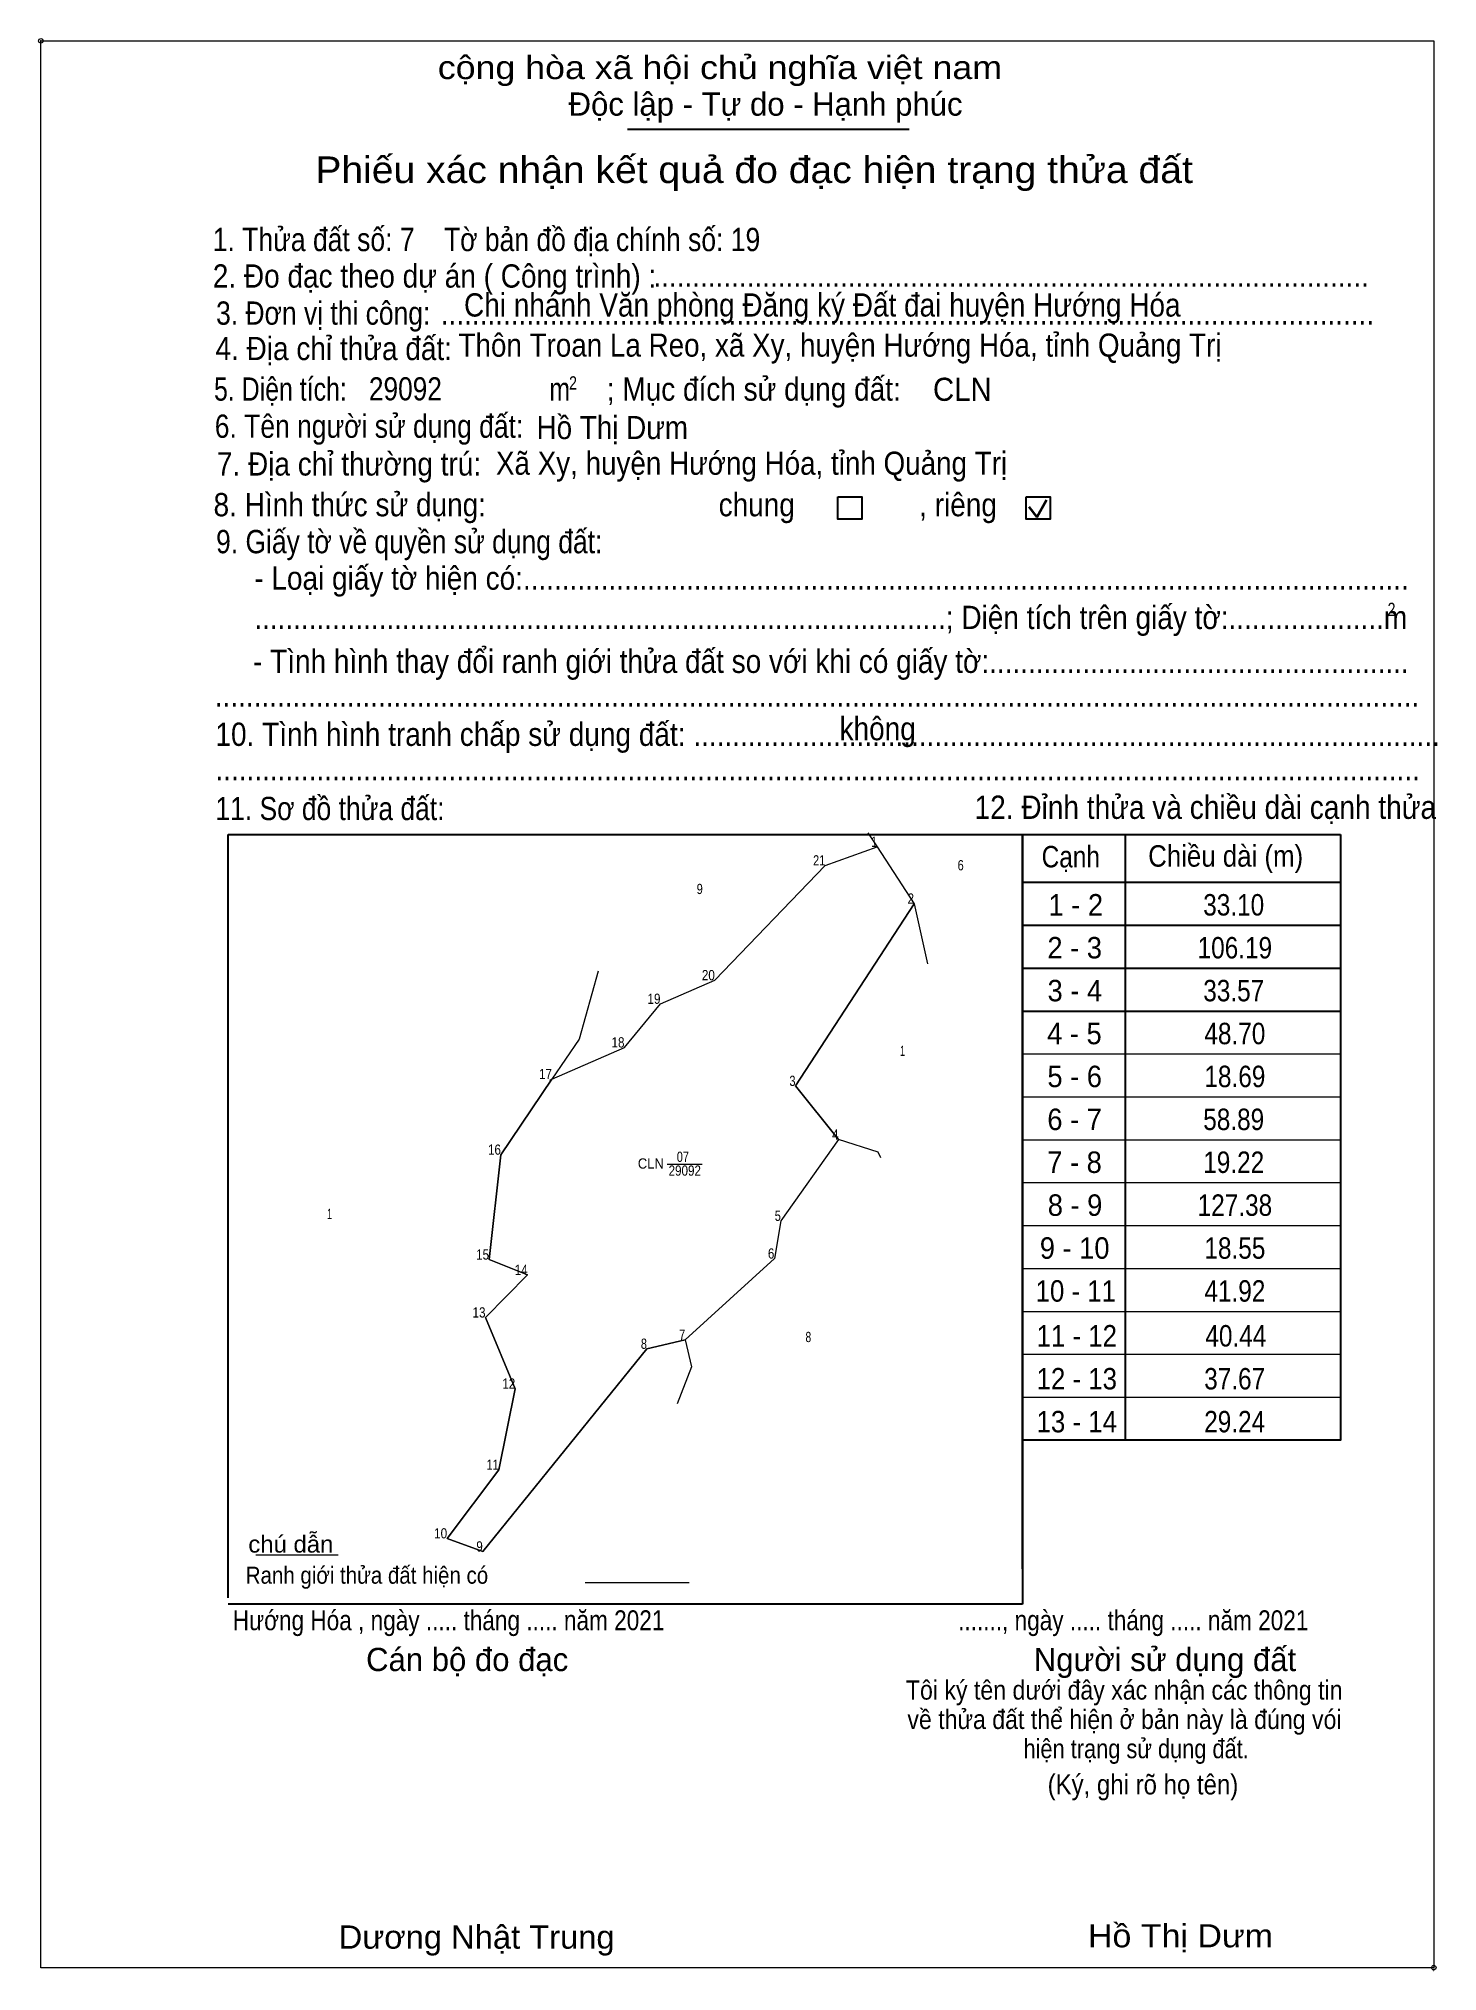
# Model space of a CAD drawing. Header units: metres. Extents: x 550927 to 554451, y 1816817 to 1819332.
# Drawn here: x 552754 to 553437, y 1816817 to 1817761 of the extents above; entities that cross this region are included whole.
import ezdxf
from ezdxf.enums import TextEntityAlignment as Align

# ---------------------------------------------------------------- set-up
doc = ezdxf.new("R2010")
doc.units = ezdxf.units.M
doc.header["$LTSCALE"] = 4.4
doc.header["$PDMODE"] = 32
doc.header["$PDSIZE"] = 2.2
doc.linetypes.add('SHORT_DASHED', pattern=[2.7, 1.5, -1.2])
for name, color, linetype, lineweight in [('1', 7, 'SHORT_DASHED', 13), ('10', 7, 'Continuous', 13), ('17', 7, 'Continuous', 13), ('2', 7, 'Continuous', 13), ('30', 7, 'Continuous', 13), ('6', 7, 'Continuous', 13), ('63', 7, 'Continuous', 13)]:
    doc.layers.add(name, color=color, linetype=linetype, lineweight=lineweight)

msp = doc.modelspace()

# ---------------------------------------------------------------- texts
at = {"layer": '1'}
for s, width, p in [('CLN', 0.95, (553052.965, 1817208.83)), ('07', 0.8, (553068.62, 1817212.09)), ('29092', 0.85, (553069.54, 1817205.37))]:
    msp.add_text(s, height=5, dxfattribs=dict(at, width=width)).set_placement(p, align=Align.CENTER)
at = {"layer": '10'}
for s, height, width, p in [('1 - 2', 10.48, 0.95, (553260.525, 1817332.41)), ('33.10', 10.47, 0.85, (553337.635, 1817332.41)), ('2 - 3', 10.48, 0.95, (553259.97, 1817311.46)), ('106.19', 10.47, 0.85, (553338.2, 1817311.46)), ('3 - 4', 10.48, 0.95, (553260.045, 1817290.52)), ('33.57', 10.47, 0.85, (553337.655, 1817290.52)), ('4 - 5', 10.48, 0.95, (553259.85, 1817269.57)), ('48.70', 10.47, 0.85, (553338.205, 1817269.57)), ('5 - 6', 10.48, 0.95, (553259.97, 1817248.61)), ('18.69', 10.47, 0.85, (553338.22, 1817248.61)), ('6 - 7', 10.48, 0.95, (553259.94, 1817227.65)), ('58.89', 10.47, 0.85, (553337.64, 1817227.65)), ('7 - 8', 10.48, 0.95, (553259.895, 1817206.71)), ('19.22', 10.47, 0.85, (553337.65, 1817206.71)), ('8 - 9', 10.48, 0.95, (553260.15, 1817185.76)), ('127.38', 10.47, 0.85, (553338.225, 1817185.76)), ('9 - 10', 10.48, 0.95, (553259.965, 1817164.81)), ('18.55', 10.47, 0.85, (553338.225, 1817164.81)), ('10 - 11', 10.48, 0.9, (553260.52, 1817143.85)), ('41.92', 10.47, 0.85, (553338.22, 1817143.85)), ('11 - 12', 10.48, 0.9, (553260.985, 1817121.95)), ('40.44', 10.47, 0.85, (553338.685, 1817121.95)), ('12 - 13', 10.48, 0.9, (553261, 1817100.99)), ('37.67', 10.47, 0.85, (553338.115, 1817100.99)), ('13 - 14', 10.48, 0.9, (553260.995, 1817080.04)), ('29.24', 10.47, 0.85, (553338.125, 1817080.04))]:
    msp.add_text(s, height=height, dxfattribs=dict(at, width=width)).set_placement(p, align=Align.CENTER)
at = {"layer": '2'}
for s, height, width, p in [('cộng hòa xã hội chủ nghĩa việt nam', 11.35, 1.15, (552948.92, 1817740.88)), ('1. Thửa đất số: 7    Tờ bản đồ địa chính số: 19', 11.38, 0.85, (552839.02, 1817656.86)), ('2. Đo đạc theo dự án ( Công trình) : ', 11.36, 0.9, (552839.02, 1817639.05)), ('Chi nhánh Văn phòng Đăng ký Đất đai huyện Hướng Hóa', 11.35, 0.9, (552961.73, 1817624.91)), ('............................................................................................', 11.36, 0.9, (553054.2, 1817639.43)), ('3. Đơn vị thi công:', 11.36, 0.85, (552840.63, 1817620.93)), ('........................................................................................................................', 11.36, 0.9, (552950.38, 1817620.93)), ('Thôn Troan La Reo, xã Xy, huyện Hướng Hóa, tỉnh Quảng Trị', 11.28, 0.9, (552959.04, 1817605.33)), ('4. Địa chỉ thửa đất:', 11.36, 0.9, (552840.32, 1817603.65)), ('5. Diện tích:', 11.36, 0.8, (552839.62, 1817583.83)), ('29092', 11.28, 0.85, (552915.27, 1817583.99)), ('m', 11.35, 0.8, (553003.37, 1817583.83)), ('2', 6.487, 0.8, (553013.04, 1817589.27)), ('; Mục đích sử dụng đất:', 11.35, 0.9, (553031.48, 1817583.83)), ('CLN', 11.28, 0.95, (553190.76, 1817583.75)), ('6. Tên người sử dụng đất:', 11.36, 0.85, (552840, 1817565.71)), ('Hồ Thị Dưm', 11.28, 0.9, (552997.16, 1817565.08)), ('7. Địa chỉ thường trú:', 11.36, 0.9, (552841.01, 1817547.27)), ('Xã Xy, huyện Hướng Hóa, tỉnh Quảng Trị', 11.28, 0.9, (552977.33, 1817547.66)), ('8. Hình thức sử dụng:', 11.36, 0.9, (552839.4, 1817527.38)), ('chung                , riêng', 11.35, 0.9, (553086.08, 1817527.38)), ('9. Giấy tờ về quyền sử dụng đất:', 11.36, 0.85, (552840.63, 1817509.33)), ('     - Loại giấy tờ hiện có:..................................................................................................................', 11.35, 0.9, (552840.32, 1817491.52)), ('     .........................................................................................; Diện tích trên giấy tờ:....................m', 11.35, 0.9, (552840.32, 1817472.32)), ('2', 6.487, 0.8, (553412.79, 1817478.68)), ('     - Tình hình thay đổi ranh giới thửa đất so với khi có giấy tờ:......................................................', 11.35, 0.9, (552839.72, 1817450.89)), ('...........................................................................................................................................................', 11.35, 0.9, (552840, 1817434.45)), ('không', 11.35, 0.9, (553145.14, 1817418.01)), ('10. Tình hình tranh chấp sử dụng đất: ................................................................................................', 11.36, 0.9, (552840.32, 1817415.25)), ('...........................................................................................................................................................', 11.35, 0.9, (552840.32, 1817398.43)), ('11. Sơ đồ thửa đất:', 11.36, 0.85, (552840.32, 1817379.01)), ('12. Đỉnh thửa và chiều dài cạnh thửa', 11.38, 0.9, (553211.07, 1817379.61)), ('Hướng Hóa , ngày ..... tháng ..... năm 2021', 9.704, 0.85, (552848.76, 1816983.42)), ('......., ngày ..... tháng ..... năm 2021', 9.704, 0.85, (553203.05, 1816983.42)), ('(Ký, ghi rõ họ tên)', 9.733, 0.9, (553246.76, 1816903.23)), ('Dương Nhật Trung', 11.37, 1.05, (552900.53, 1816827.9)), ('Hồ Thị Dưm', 11.28, 1.1, (553266.44, 1816828.57))]:
    msp.add_text(s, height=height, dxfattribs=dict(at, width=width)).set_placement(p)
for s, p in [('Độc lập - Tự do - Hạnh phúc', (553012.8, 1817723)), ('Cán bộ đo đạc', (552913.9, 1816963.45)), ('Người sử dụng đất', (553239.99, 1816963.45))]:
    msp.add_text(s, height=11.35, dxfattribs=at).set_placement(p)
for s, height, width, p in [('Phiếu xác nhận kết quả đo đạc hiện trạng thửa đất', 12.97, 1.1, (553103.38, 1817690.12)), ('Tôi ký tên dưới đây xác nhận các thông tin', 9.38, 0.9, (553284.165, 1816949.53)), ('về thửa đất thể hiện ở bản này là đúng vói', 9.38, 0.9, (553284.29, 1816935.18)), ('hiện trạng sử dụng đất.', 9.36, 0.85, (553289.99, 1816920.9))]:
    msp.add_text(s, height=height, dxfattribs=dict(at, width=width)).set_placement(p, align=Align.CENTER)
msp.add_text('.', height=3.244, dxfattribs=at).set_placement((553435.277, 1816816.83), align=Align.CENTER)
at = {"layer": '30'}
for s, width, p in [('Cạnh', 0.85, (553243.83, 1817355.92)), ('Chiều dài (m)', 0.9, (553295.86, 1817356.28))]:
    msp.add_text(s, height=10.48, dxfattribs=dict(at, width=width)).set_placement(p)
at = {"layer": '6'}
for s, width, p in [('chú dẫn', 1.05, (552856.37, 1817021.31)), ('Ranh giới thửa đất hiện có ', 0.9, (552855.12, 1817006.12))]:
    msp.add_text(s, height=8.314, dxfattribs=dict(at, width=width)).set_placement(p)
at = {"layer": '63'}
for s, width, p in [(' 1', 0.75, (553163.45, 1817365.93)), (' 21', 0.8, (553138.16, 1817356.85)), (' 2', 0.85, (553181.52, 1817338.2)), (' 20', 0.85, (553084.21, 1817300.81)), (' 19', 0.85, (553057.67, 1817289.29)), (' 18', 0.85, (553040.1, 1817267.99)), (' 17', 0.85, (553004.68, 1817252.53)), (' 3', 0.8, (553123.63, 1817249.18)), (' 16', 0.85, (552979.74, 1817215.61)), (' 4', 0.85, (553144.66, 1817223.01)), (' 5', 0.8, (553116.46, 1817183.3)), (' 15', 0.85, (552973.97, 1817164.39)), (' 6', 0.85, (553113.3, 1817164.88)), (' 14', 0.85, (552992.79, 1817156.89)), (' 13', 0.85, (552972.22, 1817136.11)), (' 7', 0.8, (553069.78, 1817125.21)), (' 8', 0.8, (553051.07, 1817120.82)), (' 12', 0.85, (552986.75, 1817101.36)), (' 11', 0.8, (552978.67, 1817061.74)), (' 10', 0.85, (552953.47, 1817028.24)), (' 9', 0.85, (552970.88, 1817021.85))]:
    msp.add_text(s, height=5, dxfattribs=dict(at, width=width)).set_placement(p, align=Align.RIGHT)
for s, width, p in [('6', 0.8, (553204.285, 1817354.49)), ('9', 0.8, (553076.85, 1817342.9)), ('1', 0.65, (553175.92, 1817263.86)), ('1', 0.65, (552896.07, 1817184.22)), ('8', 0.75, (553129.89, 1817124.11))]:
    msp.add_text(s, height=5, dxfattribs=dict(at, width=width)).set_placement(p, align=Align.CENTER)
msp.add_text('D', height=0.01, dxfattribs=at).set_placement((553003.585, 1817252.05), align=Align.CENTER)

# ---------------------------------------------------------------- linework, layer by layer
at = {"layer": '1', "linetype": 'Continuous'}
msp.add_lwpolyline([(553163.45, 1817365.93), (553181.52, 1817338.2), (553123.63, 1817249.18), (553144.66, 1817223.01), (553116.46, 1817183.3), (553113.3, 1817164.88), (553069.78, 1817125.21), (553051.07, 1817120.82), (552970.88, 1817021.85), (552953.47, 1817028.24), (552978.67, 1817061.74), (552986.75, 1817101.36), (552972.22, 1817136.11), (552992.79, 1817156.89), (552973.97, 1817164.39), (552979.74, 1817215.61), (553004.68, 1817252.53), (553040.1, 1817267.99), (553057.67, 1817289.29), (553084.21, 1817300.81), (553138.16, 1817356.85)], close=True, dxfattribs=at)
at = {"layer": '10'}
for points in [[(553158.96, 1817372.83), (553163.45, 1817365.93), (553181.52, 1817338.2), (553188.02, 1817308.86)], [(553003.58, 1817252.05), (553004.68, 1817252.53), (553040.1, 1817267.99), (553057.67, 1817289.29), (553084.21, 1817300.81), (553138.16, 1817356.85), (553163.45, 1817365.93)], [(553144.66, 1817223.01), (553123.63, 1817249.18), (553181.52, 1817338.2)], [(553027.26, 1817305.25), (553017.88, 1817272.07), (553004.68, 1817252.53), (552979.74, 1817215.61), (552973.97, 1817164.39), (552992.79, 1817156.89), (552972.22, 1817136.11), (552986.75, 1817101.36), (552978.67, 1817061.74), (552953.47, 1817028.24), (552970.88, 1817021.85), (553051.07, 1817120.82), (553069.78, 1817125.21)], [(553165.3, 1817214.1), (553164.03, 1817216.93), (553144.66, 1817223.01), (553116.46, 1817183.3), (553113.3, 1817164.88), (553069.78, 1817125.21), (553072.9, 1817112.1), (553065.81, 1817093.98)]]:
    msp.add_lwpolyline(points, dxfattribs=at)
at = {"layer": '17'}
msp.add_line((552860.12, 1817020.23), (552900.22, 1817020.23), dxfattribs=at)
at = {"layer": '2', "lineweight": 25}
for p, q in [((553041.6, 1817716.37), (553179.17, 1817716.37)), ((552846.54, 1817371.99), (553234.42, 1817371.99)), ((552846.54, 1816999.19), (552846.54, 1817371.99)), ((553234.42, 1816996.13), (552846.54, 1816996.13))]:
    msp.add_line(p, q, dxfattribs=at)
at = {"layer": '2', "lineweight": 35}
for p, q in [((553237.58, 1817531.97), (553241.45, 1817526.94)), ((553241.45, 1817526.94), (553246.16, 1817535.37))]:
    msp.add_line(p, q, dxfattribs=at)
at = {"layer": '2'}
msp.add_lwpolyline([(552755.07, 1817759.52), (553435.36, 1817759.52), (553435.36, 1816818.6), (552755.07, 1816818.6)], close=True, dxfattribs=at)
at = {"layer": '2', "lineweight": 25}
for points in [[(553144.32, 1817536.82), (553156, 1817536.82), (553156, 1817525.93), (553144.32, 1817525.93)], [(553236.24, 1817536.82), (553247.92, 1817536.82), (553247.92, 1817525.93), (553236.24, 1817525.93)]]:
    msp.add_lwpolyline(points, close=True, dxfattribs=at)
at = {"layer": '2'}
for p in [(552755.07, 1817759.52), (553435.35, 1816818.6)]:
    msp.add_point(p, dxfattribs=at)
at = {"layer": '30', "lineweight": 25}
for p, q in [((553234.41, 1817013.41), (553234.41, 1817372.01)), ((553234.41, 1817372.01), (553389.8, 1817372.01)), ((553284.7, 1817372.01), (553284.7, 1817076.27)), ((553234.41, 1817348.63), (553389.8, 1817348.63)), ((553234.41, 1817327.68), (553389.8, 1817327.68)), ((553234.41, 1817306.73), (553389.8, 1817306.73)), ((553234.41, 1817285.79), (553389.8, 1817285.79))]:
    msp.add_line(p, q, dxfattribs=at)
at = {"layer": '30'}
for p, q in [((553234.41, 1817264.83), (553389.8, 1817264.83)), ((553234.41, 1817243.88), (553389.8, 1817243.88)), ((553234.41, 1817222.93), (553389.8, 1817222.93)), ((553234.41, 1817201.98), (553389.8, 1817201.98)), ((553234.41, 1817181.03), (553389.8, 1817181.03)), ((553234.41, 1817160.08), (553389.8, 1817160.08)), ((553234.41, 1817139.13), (553389.8, 1817139.13)), ((553234.41, 1817118.17), (553389.8, 1817118.17)), ((553234.41, 1817097.22), (553389.8, 1817097.22)), ((553234.41, 1817076.26), (553389.8, 1817076.26))]:
    msp.add_line(p, q, dxfattribs=at)
at = {"layer": '30', "lineweight": 25}
msp.add_lwpolyline([(553389.8, 1817372.01), (553389.8, 1817076.27), (553234.41, 1817076.27)], dxfattribs=at)
at = {"layer": '6'}
msp.add_line((553020.94, 1817006.72), (553071.63, 1817006.72), dxfattribs=at)
at = {"layer": '63', "lineweight": 25}
msp.add_line((553234.42, 1817372), (553234.42, 1816996.14), dxfattribs=at)
at = {"layer": '63'}
msp.add_line((553060.99, 1817210.92), (553078.06, 1817210.92), dxfattribs=at)

msp.set_redraw_order([(e.dxf.handle, doc.entitydb.next_handle()) for e in msp.query("TEXT MTEXT ATTDEF DIMENSION ARC_DIMENSION")])  # texts and dimensions are drawn at this point

doc.saveas('drawing.dxf')
